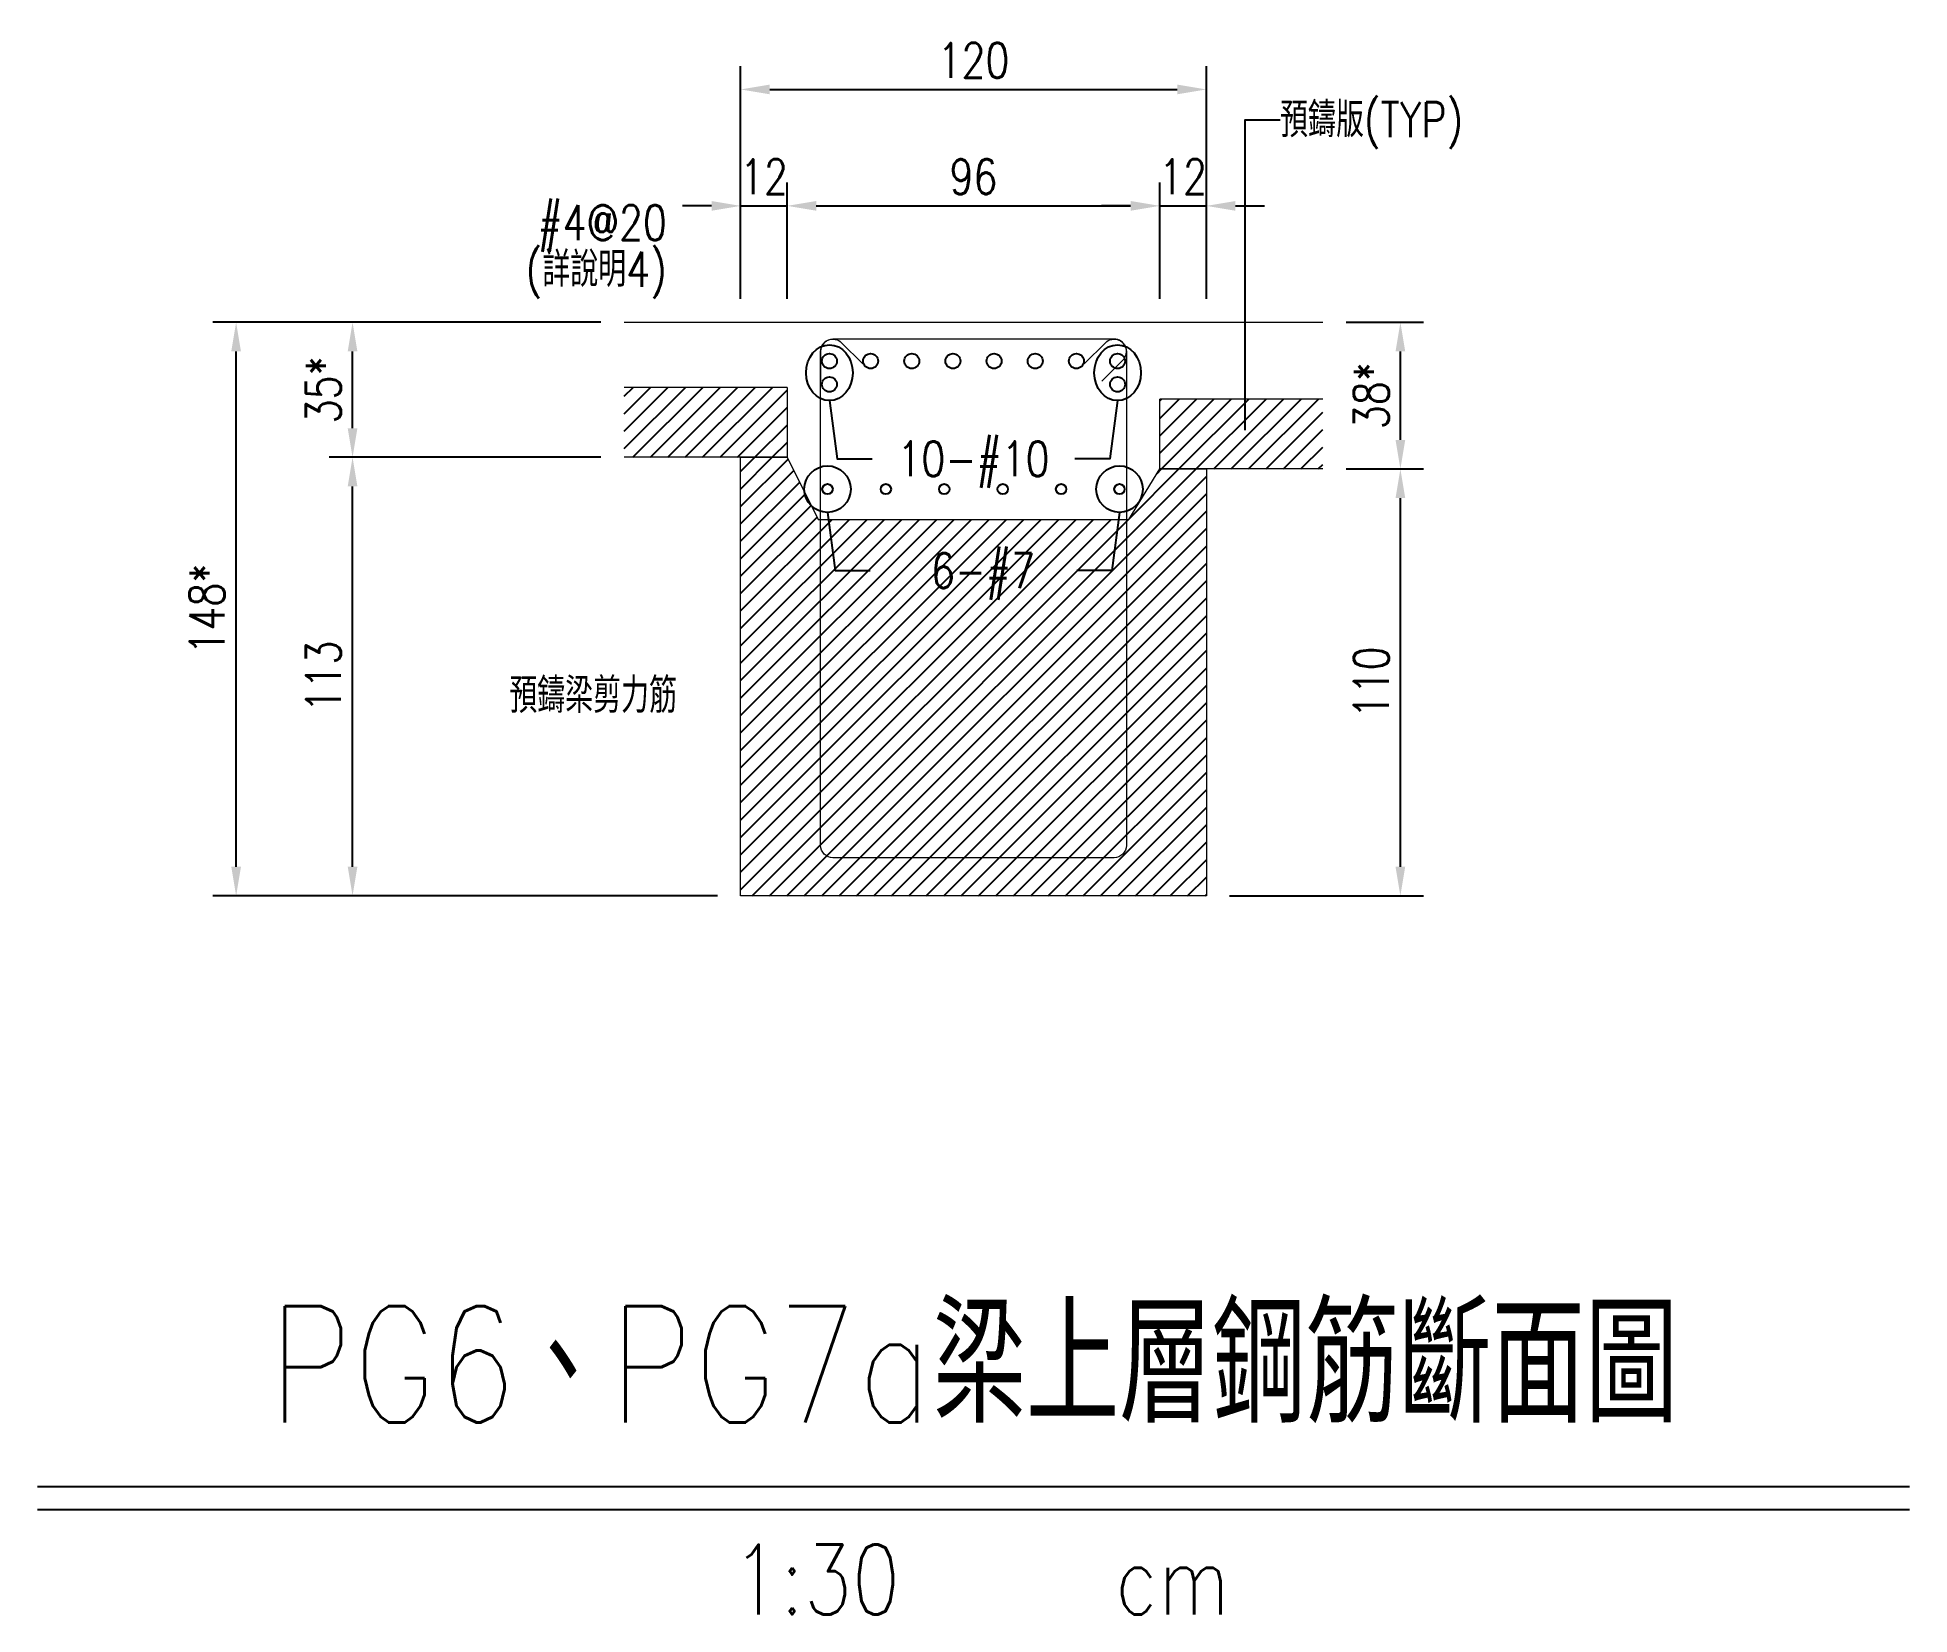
# Model space of a CAD drawing. Extents: x -4754 to 4976, y -23710 to 3942.
# Drawn here: x 4493.4 to 4975.8, y -9243 to -8836.6 of the extents above; entities that cross this region are included whole.
import ezdxf
from ezdxf.enums import TextEntityAlignment as Align

# ---------------------------------------------------------------- set-up
doc = ezdxf.new("R2010")
doc.units = 0
doc.header["$LTSCALE"] = 3
doc.layers.get('0').update_dxf_attribs({"linetype": 'CONTINUOUS'})
doc.layers.add('HB_0', color=7, linetype='CONTINUOUS', transparency=0.5)
doc.layers.add('預鑄版_HATCH', color=253, linetype='CONTINUOUS', transparency=0.1)
for name, color, linetype in [('HB_DIM', 1, 'CONTINUOUS'), ('HB_TXT_CTEXT', 2, 'CONTINUOUS'), ('鋼筋', 3, 'CONTINUOUS'), ('預鑄梁_HATCH', 253, 'CONTINUOUS')]:
    doc.layers.add(name, color=color, linetype=linetype)
doc.styles.get("Standard").update_dxf_attribs({"font": 'ROMANS.shx', "width": 0.8, "bigfont": 'chineset.shx'})
doc.dimstyles.new('30', dxfattribs={"dimscale": 3, "dimtxt": 3, "dimasz": 2.5, "dimexe": 2, "dimexo": 2, "dimgap": 1, "dimtad": 1, "dimdsep": 46, "dimtxsty": 'Standard', "dimcen": 0, "dimclrd": 256, "dimclre": 256, "dimclrt": 2, "dimadec": 0, "dimazin": 0, "dimtfac": 1, "dimtix": 1, "dimtmove": 2, "dimatfit": 3, "dimfxl": 1, "dimtolj": 1, "dimtzin": 0, "dimarcsym": 0})

msp = doc.modelspace()

# ---------------------------------------------------------------- texts
at = {"layer": 'HB_TXT_CTEXT', "linetype": 'Continuous', "width": 0.8}
msp.add_text('預鑄版(TYP)', height=9, dxfattribs=at).set_placement((4813.573, -8857.802, -62), align=Align.MIDDLE_LEFT)
for s, p in [('#4@20', (4655.573, -8884.337, -50.73)), ('(詳說明4)', (4655.573, -8896.337, -50.73)), ('預鑄梁剪力筋', (4658.168, -9006.157, -52))]:
    msp.add_text(s, height=9, dxfattribs=at).set_placement(p, align=Align.MIDDLE_RIGHT)
for s, p in [('10-#10', (4734.573, -8945.2, -41.51)), (' 6-#7', (4734.573, -8974, -29.51))]:
    msp.add_text(s, height=9, dxfattribs=at).set_placement(p, align=Align.MIDDLE_CENTER)

# ---------------------------------------------------------------- blocks, each defined once
blk = doc.blocks.new('title_beam')
at = {"color": 3, "linetype": 'Continuous'}
blk.add_line((-241.2, 0), (241.2, 0), dxfattribs=at)
at = {"color": 1, "linetype": 'Continuous'}
blk.add_line((-241.2, -6), (241.2, -6), dxfattribs=at)
at = {"color": 3, "linetype": 'Continuous', "width": 0.8}
blk.add_attdef('TITLE', text='', height=30, dxfattribs=at).set_placement((0, 33), align=Align.MIDDLE)
at = {"linetype": 'Continuous', "width": 0.8}
blk.add_attdef('SCALE', text='', height=18, dxfattribs=at).set_placement((-40.57, -24), align=Align.MIDDLE)
blk.add_attdef('CM', (36.47, -33.03), '', height=18, dxfattribs=at)
blk = doc.blocks.new('C')
at = {"color": 3, "linetype": 'Continuous'}
blk.add_circle((0, 0), 1.2, dxfattribs=at)
blk = doc.blocks.new('*D1352')
at = {"layer": 'HB_DIM', "linetype": 'Continuous', "lineweight": -2}
for p, q in [((4638.57, -8910), (4538.57, -8910)), ((4544.57, -9050.3), (4544.57, -8917.5)), ((4668.57, -9057.8), (4538.57, -9057.8))]:
    blk.add_line(p, q, dxfattribs=at)
at = {"layer": 'HB_DIM'}
for points in [[(4545.82, -8917.5), (4543.32, -8917.5), (4544.57, -8910)], [(4543.32, -9050.3), (4545.82, -9050.3), (4544.57, -9057.8)]]:
    blk.add_solid(points, dxfattribs=at)
at = {"layer": 'HB_DIM', "color": 2, "linetype": 'Continuous', "insert": (4537.07, -8983.9), "char_height": 9, "attachment_point": 5, "rotation": 90}
blk.add_mtext('\\A1;148*', dxfattribs=at)
blk = doc.blocks.new('*D1353')
at = {"layer": 'HB_DIM', "linetype": 'Continuous', "lineweight": -2}
for p, q in [((4638.57, -8944.8), (4568.57, -8944.8)), ((4574.57, -9050.3), (4574.57, -8952.3)), ((4668.57, -9057.8), (4568.57, -9057.8))]:
    blk.add_line(p, q, dxfattribs=at)
at = {"layer": 'HB_DIM'}
for points in [[(4575.82, -8952.3), (4573.32, -8952.3), (4574.57, -8944.8)], [(4573.32, -9050.3), (4575.82, -9050.3), (4574.57, -9057.8)]]:
    blk.add_solid(points, dxfattribs=at)
at = {"layer": 'HB_DIM', "color": 2, "linetype": 'Continuous', "insert": (4567.07, -9001.3), "char_height": 9, "attachment_point": 5, "rotation": 90}
blk.add_mtext('\\A1;113', dxfattribs=at)
blk = doc.blocks.new('*D1354')
at = {"layer": 'HB_DIM', "linetype": 'Continuous', "lineweight": -2}
for p, q in [((4638.57, -8910), (4568.57, -8910)), ((4574.57, -8937.3), (4574.57, -8917.5)), ((4638.57, -8944.8), (4568.57, -8944.8))]:
    blk.add_line(p, q, dxfattribs=at)
at = {"layer": 'HB_DIM'}
for points in [[(4575.82, -8917.5), (4573.32, -8917.5), (4574.57, -8910)], [(4573.32, -8937.3), (4575.82, -8937.3), (4574.57, -8944.8)]]:
    blk.add_solid(points, dxfattribs=at)
at = {"layer": 'HB_DIM', "color": 2, "linetype": 'Continuous', "insert": (4567.07, -8927.4), "char_height": 9, "attachment_point": 5, "rotation": 90}
blk.add_mtext('\\A1;35*', dxfattribs=at)
blk = doc.blocks.new('*D1355')
at = {"layer": 'HB_DIM', "linetype": 'Continuous', "lineweight": -2}
for p, q in [((4830.57, -8947.8), (4850.57, -8947.8)), ((4844.57, -9050.3), (4844.57, -8955.3)), ((4800.57, -9057.8), (4850.57, -9057.8))]:
    blk.add_line(p, q, dxfattribs=at)
at = {"layer": 'HB_DIM'}
for points in [[(4845.82, -8955.3), (4843.32, -8955.3), (4844.57, -8947.8)], [(4843.32, -9050.3), (4845.82, -9050.3), (4844.57, -9057.8)]]:
    blk.add_solid(points, dxfattribs=at)
at = {"layer": 'HB_DIM', "color": 2, "linetype": 'Continuous', "insert": (4837.07, -9002.8), "char_height": 9, "attachment_point": 5, "rotation": 90}
blk.add_mtext('\\A1;110', dxfattribs=at)
blk = doc.blocks.new('*D1356')
at = {"layer": 'HB_DIM', "linetype": 'Continuous', "lineweight": -2}
for p, q in [((4830.57, -8910), (4850.57, -8910)), ((4844.57, -8940.3), (4844.57, -8917.5)), ((4830.57, -8947.8), (4850.57, -8947.8))]:
    blk.add_line(p, q, dxfattribs=at)
at = {"layer": 'HB_DIM'}
for points in [[(4845.82, -8917.5), (4843.32, -8917.5), (4844.57, -8910)], [(4843.32, -8940.3), (4845.82, -8940.3), (4844.57, -8947.8)]]:
    blk.add_solid(points, dxfattribs=at)
at = {"layer": 'HB_DIM', "color": 2, "linetype": 'Continuous', "insert": (4837.07, -8928.9), "char_height": 9, "attachment_point": 5, "rotation": 90}
blk.add_mtext('\\A1;38*', dxfattribs=at)
blk = doc.blocks.new('*D1357')
at = {"layer": 'HB_DIM', "linetype": 'Continuous', "lineweight": -2}
for p, q in [((4674.57, -8904), (4674.57, -8844)), ((4794.57, -8904), (4794.57, -8844)), ((4682.07, -8850), (4787.07, -8850))]:
    blk.add_line(p, q, dxfattribs=at)
at = {"layer": 'HB_DIM'}
for points in [[(4682.07, -8848.75), (4682.07, -8851.25), (4674.57, -8850)], [(4787.07, -8851.25), (4787.07, -8848.75), (4794.57, -8850)]]:
    blk.add_solid(points, dxfattribs=at)
at = {"layer": 'HB_DIM', "color": 2, "linetype": 'Continuous', "insert": (4734.57, -8842.5), "char_height": 9, "attachment_point": 5, "rotation": 0}
blk.add_mtext('\\A1;120', dxfattribs=at)
blk = doc.blocks.new('*D1358')
at = {"layer": 'HB_DIM', "linetype": 'Continuous', "lineweight": -2}
for p, q in [((4674.57, -8904), (4674.57, -8874)), ((4686.57, -8904), (4686.57, -8874)), ((4667.07, -8880), (4659.57, -8880)), ((4674.57, -8880), (4686.57, -8880)), ((4694.07, -8880), (4701.57, -8880))]:
    blk.add_line(p, q, dxfattribs=at)
at = {"layer": 'HB_DIM'}
for points in [[(4667.07, -8881.25), (4667.07, -8878.75), (4674.57, -8880)], [(4694.07, -8878.75), (4694.07, -8881.25), (4686.57, -8880)]]:
    blk.add_solid(points, dxfattribs=at)
at = {"layer": 'HB_DIM', "color": 2, "linetype": 'Continuous', "insert": (4680.57, -8872.5), "char_height": 9, "attachment_point": 5, "rotation": 0}
blk.add_mtext('\\A1;12', dxfattribs=at)
blk = doc.blocks.new('*D1359')
at = {"layer": 'HB_DIM', "linetype": 'Continuous', "lineweight": -2}
for p, q in [((4686.57, -8904), (4686.57, -8874)), ((4782.57, -8904), (4782.57, -8874)), ((4694.07, -8880), (4775.07, -8880))]:
    blk.add_line(p, q, dxfattribs=at)
at = {"layer": 'HB_DIM'}
for points in [[(4694.07, -8878.75), (4694.07, -8881.25), (4686.57, -8880)], [(4775.07, -8881.25), (4775.07, -8878.75), (4782.57, -8880)]]:
    blk.add_solid(points, dxfattribs=at)
at = {"layer": 'HB_DIM', "color": 2, "linetype": 'Continuous', "insert": (4734.57, -8872.5), "char_height": 9, "attachment_point": 5, "rotation": 0}
blk.add_mtext('\\A1;96', dxfattribs=at)
blk = doc.blocks.new('*D1360')
at = {"layer": 'HB_DIM', "linetype": 'Continuous', "lineweight": -2}
for p, q in [((4782.57, -8904), (4782.57, -8874)), ((4794.57, -8904), (4794.57, -8874)), ((4775.07, -8880), (4767.57, -8880)), ((4782.57, -8880), (4794.57, -8880)), ((4802.07, -8880), (4809.57, -8880))]:
    blk.add_line(p, q, dxfattribs=at)
at = {"layer": 'HB_DIM'}
for points in [[(4775.07, -8881.25), (4775.07, -8878.75), (4782.57, -8880)], [(4802.07, -8878.75), (4802.07, -8881.25), (4794.57, -8880)]]:
    blk.add_solid(points, dxfattribs=at)
at = {"layer": 'HB_DIM', "color": 2, "linetype": 'Continuous', "insert": (4788.57, -8872.5), "char_height": 9, "attachment_point": 5, "rotation": 0}
blk.add_mtext('\\A1;12', dxfattribs=at)
blk = doc.blocks.new('C_Red')
at = {"color": 1, "linetype": 'Continuous'}
blk.add_circle((0, 0), 1.2, dxfattribs=at)

# ---------------------------------------------------------------- dimensions: what is measured, and where the dimension line sits
at = {"layer": 'HB_DIM', "linetype": 'Continuous'}
for base, p1, p2, angle, override, picture, middle in [((4794.573, -8850), (4674.573, -8910, -62), (4794.573, -8910, -62), 0, {"dimdec": 0, "dimpost": '<>'}, '*D1357', (4734.573, -8842.5)), ((4686.573, -8880), (4674.573, -8910, -62), (4686.573, -8910, -62), 0, {"dimdec": 0, "dimpost": '<>'}, '*D1358', (4680.573, -8872.5)), ((4782.573, -8880), (4686.573, -8910, -62), (4782.573, -8910, -62), 0, {"dimdec": 0, "dimpost": '<>'}, '*D1359', (4734.573, -8872.5)), ((4794.573, -8880), (4782.573, -8910, -62), (4794.573, -8910, -62), 0, {"dimdec": 0, "dimpost": '<>'}, '*D1360', (4788.573, -8872.5)), ((4574.573, -8944.802), (4674.573, -9057.802, -62), (4644.573, -8944.802, -62), 90, {"dimtad": 4, "dimdec": 0, "dimpost": '<>'}, '*D1353', (4567.073, -9001.302)), ((4844.573, -8947.802), (4794.573, -9057.802, -62), (4824.573, -8947.802, -62), 90, {"dimtad": 4, "dimdec": 0, "dimpost": '<>'}, '*D1355', (4837.073, -9002.802))]:
    dim = msp.add_linear_dim(base=base, p1=p1, p2=p2, angle=angle, dimstyle='30', override=override, dxfattribs=at)
    dim.commit()
    dim.dimension.update_dxf_attribs({"geometry": picture, "text_midpoint": middle})
for base, p1, p2, picture, middle in [((4544.573, -8910), (4674.573, -9057.802, -62), (4644.573, -8910, -62), '*D1352', (4537.073, -8983.901)), ((4574.573, -8910), (4644.573, -8944.802, -62), (4644.573, -8910, -62), '*D1354', (4567.073, -8927.401)), ((4844.573, -8910), (4824.573, -8947.802, -62), (4824.573, -8910, -62), '*D1356', (4837.073, -8928.901))]:
    dim = msp.add_linear_dim(base=base, p1=p1, p2=p2, angle=90, text='<>*', dimstyle='30', override={"dimtad": 4, "dimdec": 0, "dimpost": '<>'}, dxfattribs=at)
    dim.commit()
    dim.dimension.update_dxf_attribs({"geometry": picture, "text_midpoint": middle})

# ---------------------------------------------------------------- hatches: boundary and pattern name
at = {"layer": '預鑄梁_HATCH', "linetype": 'Continuous'}
h = msp.add_hatch(dxfattribs=at)
h.set_pattern_fill('ANSI31', color=256, style=0)
h.paths.add_polyline_path([(4674.573, -9057.802), (4674.573, -8944.802), (4686.573, -8944.802), (4694.573, -8960.802), (4774.573, -8960.802), (4782.573, -8947.802), (4794.573, -8947.802), (4794.573, -9057.802)], flags=17)
at = {"layer": '預鑄版_HATCH', "linetype": 'Continuous'}
h = msp.add_hatch(dxfattribs=at)
h.set_pattern_fill('ANSI31', color=256, style=0)
h.paths.add_polyline_path([(4644.573, -8944.802), (4686.573, -8944.802), (4686.573, -8926.802), (4644.573, -8926.802)], flags=17)
h = msp.add_hatch(dxfattribs=at)
h.set_pattern_fill('ANSI31', color=256, style=0)
h.paths.add_polyline_path([(4782.573, -8947.802), (4824.573, -8947.802), (4824.573, -8929.802), (4782.573, -8929.802)], flags=17)

# ---------------------------------------------------------------- linework, layer by layer
at = {"layer": 'HB_0', "lineweight": 5}
for p, q in [((4644.573, -8910, -62), (4824.573, -8910, -62)), ((4686.573, -8926.802), (4644.573, -8926.802)), ((4686.573, -8926.802), (4686.573, -8944.802)), ((4824.573, -8929.802), (4782.573, -8929.802)), ((4782.573, -8947.802), (4782.573, -8929.802)), ((4686.573, -8944.802), (4644.573, -8944.802)), ((4824.573, -8947.802), (4782.573, -8947.802))]:
    msp.add_line(p, q, dxfattribs=at)
msp.add_lwpolyline([(4674.573, -9057.802), (4674.573, -8944.802), (4686.573, -8944.802), (4694.573, -8960.802), (4774.573, -8960.802), (4782.573, -8947.802), (4794.573, -8947.802), (4794.573, -9057.802), (4674.573, -9057.802)], dxfattribs=at)
at = {"layer": 'HB_DIM', "color": 1, "linetype": 'Continuous'}
for points in [[(4804.573, -8937.802), (4804.573, -8857.802), (4813.573, -8857.802)], [(4697.453, -8930.2), (4699.453, -8945.2), (4708.453, -8945.2)], [(4771.693, -8930.2), (4769.693, -8945.2), (4760.693, -8945.2)], [(4696.953, -8959), (4698.953, -8974), (4707.953, -8974)], [(4772.193, -8959), (4770.193, -8974), (4761.193, -8974)]]:
    msp.add_lwpolyline(points, dxfattribs=at)
for points in [[(4734.573, -8914.337, 0, 5, 0), (4727.573, -8911.337, 0, 0, 0), (4664.573, -8884.337, 0, 0, 0), (4655.573, -8884.337, 0, 0, 0)], [(4695.168, -8981.157, 0, 5, 0), (4690.168, -8986.157, 0, 0, 0), (4670.168, -9006.157, 0, 0, 0), (4661.168, -9006.157, 0, 0, 0)]]:
    msp.add_lwpolyline(points, format="xyseb", dxfattribs=at)
at = {"layer": '鋼筋', "lineweight": 5}
for p, q in [((4770.803, -8914.337, -50.73), (4698.343, -8914.337, -50.73)), ((4695.168, -8917.512, -50.73), (4695.168, -8925.132, -50.73)), ((4695.168, -9044.802, -52), (4695.168, -8917.512, -52)), ((4700.588, -8915.266, -52), (4705.977, -8920.655, -52)), ((4763.17, -8920.655, -52), (4768.558, -8915.266, -52)), ((4773.978, -8917.512, -52), (4773.978, -9044.802, -52)), ((4767.66, -8925.145, -50.73), (4773.048, -8919.757, -50.73)), ((4770.803, -9047.977, -52), (4698.343, -9047.977, -52))]:
    msp.add_line(p, q, dxfattribs=at)
at = {"layer": '鋼筋', "lineweight": 5, "extrusion": (0, 0, -1)}
for centre, start, end in [((-4698.343, -8917.512, 52), 0, 135), ((-4770.803, -8917.512, 52), 45, 180), ((-4698.343, -9044.802, 52), 270, 0), ((-4770.803, -9044.802, 52), 180, 270)]:
    msp.add_arc(centre, 3.175, start, end, dxfattribs=at)
at = {"layer": '鋼筋', "lineweight": 5}
for centre, start, end in [((4698.343, -8917.512, -50.73), 90, 180), ((4770.803, -8917.512, -50.73), 315, 90)]:
    msp.add_arc(centre, 3.175, start, end, dxfattribs=at)

# ---------------------------------------------------------------- block references
at = {"layer": 'HB_DIM', "linetype": 'Continuous', "xscale": 5, "zscale": 5}
for p, yscale in [((4697.453, -8923, -41.51), 6), ((4771.693, -8923, -41.51), 6), ((4696.953, -8953, -29.51), 5), ((4772.193, -8953, -29.51), 5)]:
    msp.add_blockref('C_Red', p, dxfattribs=dict(at, yscale=yscale))
at = {"layer": 'HB_TXT_CTEXT', "linetype": 'Continuous'}
msp.add_blockref('title_beam', (4734.573, -9210, -62), dxfattribs=at).add_auto_attribs({'TITLE': 'PG6、PG7a梁上層鋼筋斷面圖', 'SCALE': '1:30', 'CM': 'cm'})
at = {"layer": '鋼筋', "linetype": 'Continuous'}
for p, xscale, yscale, zscale in [((4697.453, -8920, -41.51), 1.61, 1.61, 1.61), ((4708.059, -8920, -41.51), 1.61, 1.61, 1.61), ((4718.665, -8920, -41.51), 1.61, 1.61, 1.61), ((4729.271, -8920, -41.51), 1.61, 1.61, 1.61), ((4739.876, -8920, -41.51), 1.61, 1.61, 1.61), ((4750.482, -8920, -41.51), 1.61, 1.61, 1.61), ((4761.088, -8920, -41.51), 1.61, 1.61, 1.61), ((4771.693, -8920, -41.51), 1.61, 1.61, 1.61), ((4697.453, -8926, -35.51), 1.61, 1.61, 1.61), ((4771.693, -8926, -35.51), 1.61, 1.61, 1.61), ((4696.953, -8953, -29.51), 1.11, 1.11, 1.11), ((4712.001, -8953, -29.51), 1.11, 1.11, 1.11), ((4727.049, -8953, -29.51), 1.11, 1.11, 1.11), ((4742.097, -8953, -29.51), 1.11, 1.11, 1.11), ((4757.145, -8953, -29.51), 1.11, 1.11, 1.11), ((4772.193, -8953, -29.51), 1.11, 1.11, 1.11)]:
    msp.add_blockref('C', p, dxfattribs=dict(at, xscale=xscale, yscale=yscale, zscale=zscale))

msp.set_redraw_order([(e.dxf.handle, doc.entitydb.next_handle()) for e in msp.query("TEXT MTEXT ATTDEF DIMENSION ARC_DIMENSION")])  # texts and dimensions are drawn at this point

doc.saveas('drawing.dxf')
